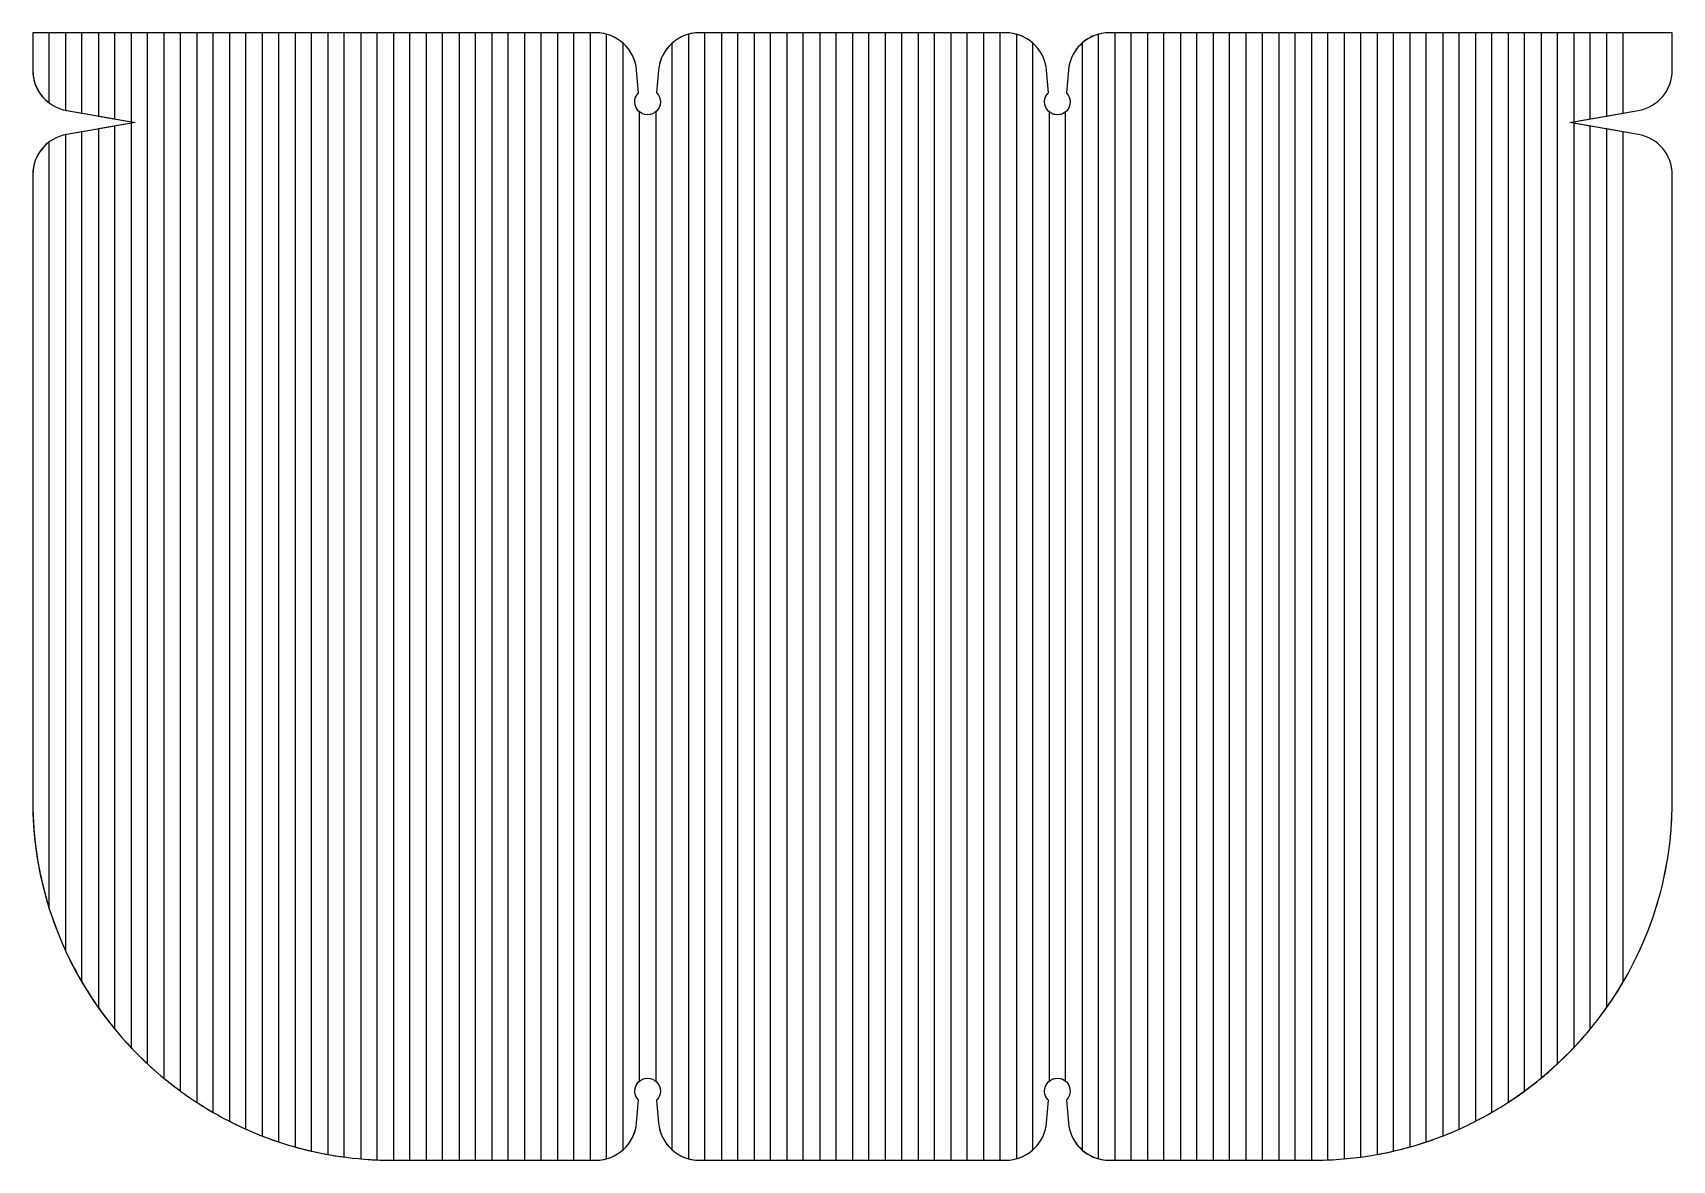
# Model space of a CAD drawing. Header units: millimetres. Extents: x -160 to 160, y -110 to 110.
import ezdxf

# ---------------------------------------------------------------- set-up
doc = ezdxf.new("R2010")
doc.units = ezdxf.units.MM
doc.header["$MEASUREMENT"] = 0
doc.layers.add('Layer 1', color=7, linetype='Continuous')

msp = doc.modelspace()

# ---------------------------------------------------------------- linework, layer by layer
at = {"layer": 'Layer 1', "color": 254}
for points, knots in [([(-160, 110), (-160, 110), (-156.8, 110), (-156.8, 110), (-156.8, 110), (-156.8, 110), (-156.8, 96.3053), (-156.8, 96.3053), (-156.8, 96.3053), (-158.7686, 97.7685), (-160, 100.103), (-160, 102.7216), (-160, 102.7216), (-160, 102.7216), (-160, 110), (-160, 110)], [0, 0, 0, 0, 0.2, 0.2, 0.2, 0.2, 0.4, 0.4, 0.4, 0.4, 0.6, 0.6, 0.6, 0.6, 1, 1, 1, 1]), ([(-160, 110), (-160, 110), (-150.4, 110), (-150.4, 110), (-150.4, 110), (-150.4, 110), (-150.4, 94.32), (-150.4, 94.32), (-150.4, 94.32), (-150.4, 94.32), (-153.3791, 94.8414), (-153.3791, 94.8414), (-153.3791, 94.8414), (-157.2406, 95.5172), (-160, 98.8014), (-160, 102.7216), (-160, 102.7216), (-160, 102.7216), (-160, 110), (-160, 110)], [0, 0, 0, 0, 0.16666667, 0.16666667, 0.16666667, 0.16666667, 0.33333333, 0.33333333, 0.33333333, 0.33333333, 0.5, 0.5, 0.5, 0.5, 0.66666667, 0.66666667, 0.66666667, 0.66666667, 1, 1, 1, 1]), ([(-153.6, 110), (-153.6, 110), (-144, 110), (-144, 110), (-144, 110), (-144, 110), (-144, 93.2), (-144, 93.2), (-144, 93.2), (-144, 93.2), (-153.3791, 94.8414), (-153.3791, 94.8414), (-153.3791, 94.8414), (-153.4532, 94.8544), (-153.5267, 94.8686), (-153.6, 94.8835), (-153.6, 94.8835), (-153.6, 94.8835), (-153.6, 110), (-153.6, 110)], [0, 0, 0, 0, 0.16666667, 0.16666667, 0.16666667, 0.16666667, 0.33333333, 0.33333333, 0.33333333, 0.33333333, 0.5, 0.5, 0.5, 0.5, 0.66666667, 0.66666667, 0.66666667, 0.66666667, 1, 1, 1, 1]), ([(-147.2, 110), (-147.2, 110), (-137.6, 110), (-137.6, 110), (-137.6, 110), (-137.6, 110), (-137.6, -91.203), (-137.6, -91.203), (-137.6, -91.203), (-141.1635, -87.8868), (-144.3843, -84.2073), (-147.2, -80.2229), (-147.2, -80.2229), (-147.2, -80.2229), (-147.2, 91.24), (-147.2, 91.24), (-147.2, 91.24), (-147.2, 91.24), (-140, 92.5), (-140, 92.5), (-140, 92.5), (-140, 92.5), (-147.2, 93.76), (-147.2, 93.76), (-147.2, 93.76), (-147.2, 93.76), (-147.2, 110), (-147.2, 110)], [0, 0, 0, 0, 0.125, 0.125, 0.125, 0.125, 0.25, 0.25, 0.25, 0.25, 0.375, 0.375, 0.375, 0.375, 0.5, 0.5, 0.5, 0.5, 0.625, 0.625, 0.625, 0.625, 0.75, 0.75, 0.75, 0.75, 1, 1, 1, 1]), ([(-140.8, 110), (-140.8, 110), (-131.2, 110), (-131.2, 110), (-131.2, 110), (-131.2, 110), (-131.2, -96.4944), (-131.2, -96.4944), (-131.2, -96.4944), (-134.6509, -93.9668), (-137.8651, -91.1337), (-140.8, -88.0327), (-140.8, -88.0327), (-140.8, -88.0327), (-140.8, 92.36), (-140.8, 92.36), (-140.8, 92.36), (-140.8, 92.36), (-140, 92.5), (-140, 92.5), (-140, 92.5), (-140, 92.5), (-140.8, 92.64), (-140.8, 92.64), (-140.8, 92.64), (-140.8, 92.64), (-140.8, 110), (-140.8, 110)], [0, 0, 0, 0, 0.125, 0.125, 0.125, 0.125, 0.25, 0.25, 0.25, 0.25, 0.375, 0.375, 0.375, 0.375, 0.5, 0.5, 0.5, 0.5, 0.625, 0.625, 0.625, 0.625, 0.75, 0.75, 0.75, 0.75, 1, 1, 1, 1]), ([(-134.4, 110), (-134.4, 110), (-124.8, 110), (-124.8, 110), (-124.8, 110), (-124.8, 110), (-124.8, -100.6743), (-124.8, -100.6743), (-124.8, -100.6743), (-128.1871, -98.7186), (-131.3973, -96.4872), (-134.4, -94.0119), (-134.4, -94.0119), (-134.4, -94.0119), (-134.4, 110), (-134.4, 110)], [0, 0, 0, 0, 0.2, 0.2, 0.2, 0.2, 0.4, 0.4, 0.4, 0.4, 0.6, 0.6, 0.6, 0.6, 1, 1, 1, 1]), ([(-128, 110), (-128, 110), (-118.4, 110), (-118.4, 110), (-118.4, 110), (-118.4, 110), (-118.4, -103.9403), (-118.4, -103.9403), (-118.4, -103.9403), (-121.7453, -102.4429), (-124.9533, -100.6899), (-128, -98.7069), (-128, -98.7069), (-128, -98.7069), (-128, 110), (-128, 110)], [0, 0, 0, 0, 0.2, 0.2, 0.2, 0.2, 0.4, 0.4, 0.4, 0.4, 0.6, 0.6, 0.6, 0.6, 1, 1, 1, 1]), ([(-121.6, 110), (-121.6, 110), (-112, 110), (-112, 110), (-112, 110), (-112, 110), (-112, -106.4332), (-112, -106.4332), (-112, -106.4332), (-115.3152, -105.3271), (-118.5225, -103.9801), (-121.6, -102.4105), (-121.6, -102.4105), (-121.6, -102.4105), (-121.6, 110), (-121.6, 110)], [0, 0, 0, 0, 0.2, 0.2, 0.2, 0.2, 0.4, 0.4, 0.4, 0.4, 0.6, 0.6, 0.6, 0.6, 1, 1, 1, 1]), ([(-115.2, 110), (-115.2, 110), (-105.6, 110), (-105.6, 110), (-105.6, 110), (-105.6, 110), (-105.6, -108.2341), (-105.6, -108.2341), (-105.6, -108.2341), (-108.8933, -107.4771), (-112.0988, -106.4841), (-115.2, -105.2776), (-115.2, -105.2776), (-115.2, -105.2776), (-115.2, 110), (-115.2, 110)], [0, 0, 0, 0, 0.2, 0.2, 0.2, 0.2, 0.4, 0.4, 0.4, 0.4, 0.6, 0.6, 0.6, 0.6, 1, 1, 1, 1]), ([(-150.4, 90.68), (-150.4, 90.68), (-150.4, -75.2626), (-150.4, -75.2626), (-150.4, -75.2626), (-156.4948, -64.8909), (-160, -52.8357), (-160, -40), (-160, -40), (-160, -40), (-160, 82.2785), (-160, 82.2785), (-160, 82.2785), (-160, 86.1988), (-157.2406, 89.4829), (-153.379, 90.1587), (-153.379, 90.1587), (-153.379, 90.1587), (-150.4, 90.68), (-150.4, 90.68)], [0, 0, 0, 0, 0.16666667, 0.16666667, 0.16666667, 0.16666667, 0.33333333, 0.33333333, 0.33333333, 0.33333333, 0.5, 0.5, 0.5, 0.5, 0.66666667, 0.66666667, 0.66666667, 0.66666667, 1, 1, 1, 1]), ([(-144, 91.8), (-144, 91.8), (-144, -84.4148), (-144, -84.4148), (-144, -84.4148), (-147.8204, -79.7828), (-151.0565, -74.6543), (-153.6, -69.1471), (-153.6, -69.1471), (-153.6, -69.1471), (-153.6, 90.1166), (-153.6, 90.1166), (-153.6, 90.1166), (-153.5267, 90.1315), (-153.4531, 90.1457), (-153.379, 90.1587), (-153.379, 90.1587), (-153.379, 90.1587), (-144, 91.8), (-144, 91.8)], [0, 0, 0, 0, 0.16666667, 0.16666667, 0.16666667, 0.16666667, 0.33333333, 0.33333333, 0.33333333, 0.33333333, 0.5, 0.5, 0.5, 0.5, 0.66666667, 0.66666667, 0.66666667, 0.66666667, 1, 1, 1, 1]), ([(-156.8, 88.6949), (-156.8, 88.6949), (-156.8, -60.8766), (-156.8, -60.8766), (-156.8, -60.8766), (-158.8776, -54.2764), (-160, -47.263), (-160, -40), (-160, -40), (-160, -40), (-160, 82.2785), (-160, 82.2785), (-160, 82.2785), (-160, 84.8972), (-158.7686, 87.2318), (-156.8, 88.6949)], [0, 0, 0, 0, 0.2, 0.2, 0.2, 0.2, 0.4, 0.4, 0.4, 0.4, 0.6, 0.6, 0.6, 0.6, 1, 1, 1, 1])]:
    msp.add_open_spline(points, degree=3, knots=knots, dxfattribs=at)
at = {"layer": 'Layer 1', "lineweight": 18}
msp.add_open_spline([(-160, 110), (-160, 110), (-159.957, 110), (-159.957, 110), (-159.957, 110), (-123.343, 110), (-86.729, 110), (-50.115, 110), (-50.115, 110), (-45.9595, 110), (-42.5179, 106.8531), (-42.1469, 102.7142), (-42.1469, 102.7142), (-42.1469, 102.7142), (-41.75, 98.2859), (-41.75, 98.2859), (-41.75, 98.2859), (-41.7841, 98.2522), (-41.8179, 98.217), (-41.85, 98.1813), (-41.85, 98.1813), (-42.2493, 97.7385), (-42.5, 97.1436), (-42.5, 96.5), (-42.5, 96.5), (-42.5, 95.1193), (-41.3807, 94), (-40, 94), (-40, 94), (-38.6193, 94), (-37.5, 95.1193), (-37.5, 96.5), (-37.5, 96.5), (-37.5, 97.1513), (-37.7422, 97.7368), (-38.15, 98.1814), (-38.15, 98.1814), (-38.1823, 98.2166), (-38.2115, 98.2473), (-38.2502, 98.2845), (-38.2502, 98.2845), (-38.2502, 98.2845), (-37.8531, 102.7143), (-37.8531, 102.7143), (-37.8531, 102.7143), (-37.4821, 106.8531), (-34.0405, 110), (-29.8851, 110), (-29.8851, 110), (-29.8851, 110), (29.885, 110), (29.885, 110), (29.885, 110), (34.0405, 110), (37.4821, 106.8531), (37.8531, 102.7142), (37.8531, 102.7142), (37.8531, 102.7142), (38.25, 98.2859), (38.25, 98.2859), (38.25, 98.2859), (38.25, 98.2859), (38.2354, 98.2706), (38.2354, 98.2706), (38.2354, 98.2706), (38.2069, 98.2422), (38.1792, 98.2133), (38.1521, 98.1835), (38.1521, 98.1835), (38.1521, 98.1835), (38.15, 98.1813), (38.15, 98.1813), (38.15, 98.1813), (38.15, 98.1813), (38.1434, 98.1739), (38.1434, 98.1739), (38.1434, 98.1739), (37.7785, 97.7695), (37.5439, 97.2452), (37.5057, 96.6671), (37.5057, 96.6671), (37.5057, 96.6671), (37.5037, 96.6357), (37.5037, 96.6357), (37.5037, 96.6357), (37.5037, 96.6357), (37.5025, 96.6107), (37.5025, 96.6107), (37.5025, 96.6107), (37.5025, 96.6107), (37.5009, 96.5661), (37.5009, 96.5661), (37.5009, 96.5661), (37.5009, 96.5661), (37.5007, 96.5612), (37.5007, 96.5612), (37.5007, 96.5612), (37.5007, 96.5612), (37.5007, 96.5602), (37.5007, 96.5602), (37.5007, 96.5602), (37.5007, 96.5602), (37.5007, 96.558), (37.5007, 96.558), (37.5007, 96.558), (37.5007, 96.558), (37.5, 96.5), (37.5, 96.5), (37.5, 96.5), (37.5, 95.1193), (38.6193, 94), (40, 94), (40, 94), (41.3807, 94), (42.5, 95.1193), (42.5, 96.5), (42.5, 96.5), (42.5, 96.5), (42.4993, 96.5602), (42.4993, 96.5602), (42.4993, 96.5602), (42.4993, 96.5602), (42.4993, 96.5609), (42.4993, 96.5609), (42.4993, 96.5609), (42.4993, 96.5609), (42.4993, 96.5612), (42.4993, 96.5612), (42.4993, 96.5612), (42.4993, 96.5612), (42.4992, 96.5626), (42.4992, 96.5626), (42.4992, 96.5626), (42.4992, 96.5626), (42.4972, 96.6213), (42.4972, 96.6213), (42.4972, 96.6213), (42.4972, 96.6213), (42.4971, 96.622), (42.4971, 96.622), (42.4971, 96.622), (42.4687, 97.2243), (42.2322, 97.7648), (41.85, 98.1814), (41.85, 98.1814), (41.85, 98.1814), (41.8485, 98.183), (41.8485, 98.183), (41.8485, 98.183), (41.8485, 98.183), (41.8469, 98.1847), (41.8469, 98.1847), (41.8469, 98.1847), (41.8469, 98.1847), (41.8468, 98.1848), (41.8468, 98.1848), (41.8468, 98.1848), (41.8154, 98.2192), (41.7831, 98.2526), (41.7499, 98.2852), (41.7499, 98.2852), (41.7499, 98.2852), (42.1469, 102.7142), (42.1469, 102.7142), (42.1469, 102.7142), (42.5179, 106.8531), (45.9595, 110), (50.115, 110), (50.115, 110), (50.115, 110), (160, 110), (160, 110), (160, 110), (160, 110), (160, 102.7216), (160, 102.7216), (160, 102.7216), (160, 98.8014), (157.2406, 95.5172), (153.3791, 94.8414), (153.3791, 94.8414), (153.3791, 94.8414), (140, 92.5), (140, 92.5), (140, 92.5), (140, 92.5), (153.379, 90.1587), (153.379, 90.1587), (153.379, 90.1587), (157.2406, 89.4829), (160, 86.1988), (160, 82.2785), (160, 82.2785), (160, 82.2785), (160, -40), (160, -40), (160, -40), (160, -77.2585), (130.497, -107.9613), (93.699, -109.9014), (93.699, -109.9014), (93.3005, -109.9224), (92.9002, -109.9358), (92.5, -109.9502), (92.5, -109.9502), (91.6698, -109.9801), (90.8371, -110), (90, -110), (90, -110), (90, -110), (50.115, -110), (50.115, -110), (50.115, -110), (45.9595, -110), (42.5179, -106.8531), (42.1469, -102.7142), (42.1469, -102.7142), (42.1469, -102.7142), (41.7499, -98.2852), (41.7499, -98.2852), (41.7499, -98.2852), (41.7831, -98.2526), (41.8154, -98.2192), (41.8468, -98.1848), (41.8468, -98.1848), (41.8468, -98.1848), (41.8469, -98.1847), (41.8469, -98.1847), (41.8469, -98.1847), (41.8469, -98.1847), (41.8485, -98.183), (41.8485, -98.183), (41.8485, -98.183), (41.8485, -98.183), (41.85, -98.1814), (41.85, -98.1814), (41.85, -98.1814), (42.2322, -97.7647), (42.4689, -97.2243), (42.4971, -96.622), (42.4971, -96.622), (42.4971, -96.622), (42.4972, -96.6213), (42.4972, -96.6213), (42.4972, -96.6213), (42.4972, -96.6213), (42.4992, -96.5626), (42.4992, -96.5626), (42.4992, -96.5626), (42.4992, -96.5626), (42.4993, -96.5612), (42.4993, -96.5612), (42.4993, -96.5612), (42.4993, -96.5612), (42.4993, -96.5609), (42.4993, -96.5609), (42.4993, -96.5609), (42.4993, -96.5609), (42.4993, -96.5602), (42.4993, -96.5602), (42.4993, -96.5602), (42.4993, -96.5602), (42.5, -96.5), (42.5, -96.5), (42.5, -96.5), (42.5, -95.1193), (41.3807, -94), (40, -94), (40, -94), (38.6193, -94), (37.5, -95.1193), (37.5, -96.5), (37.5, -96.5), (37.5, -96.5), (37.5007, -96.558), (37.5007, -96.558), (37.5007, -96.558), (37.5007, -96.558), (37.5007, -96.5602), (37.5007, -96.5602), (37.5007, -96.5602), (37.5007, -96.5602), (37.5007, -96.5612), (37.5007, -96.5612), (37.5007, -96.5612), (37.5007, -96.5612), (37.5009, -96.5661), (37.5009, -96.5661), (37.5009, -96.5661), (37.5009, -96.5661), (37.5025, -96.6107), (37.5025, -96.6107), (37.5025, -96.6107), (37.5025, -96.6107), (37.5037, -96.6357), (37.5037, -96.6357), (37.5037, -96.6357), (37.5037, -96.6357), (37.5057, -96.6671), (37.5057, -96.6671), (37.5057, -96.6671), (37.5439, -97.2452), (37.7785, -97.7694), (38.1434, -98.1739), (38.1434, -98.1739), (38.1434, -98.1739), (38.15, -98.1813), (38.15, -98.1813), (38.15, -98.1813), (38.15, -98.1813), (38.1521, -98.1835), (38.1521, -98.1835), (38.1521, -98.1835), (38.1792, -98.2132), (38.2069, -98.2423), (38.2354, -98.2706), (38.2354, -98.2706), (38.2354, -98.2706), (38.25, -98.2859), (38.25, -98.2859), (38.25, -98.2859), (38.25, -98.2859), (37.8531, -102.7142), (37.8531, -102.7142), (37.8531, -102.7142), (37.4821, -106.8531), (34.0405, -110), (29.885, -110), (29.885, -110), (29.885, -110), (-29.885, -110), (-29.885, -110), (-29.885, -110), (-34.0405, -110), (-37.4821, -106.8531), (-37.8531, -102.7142), (-37.8531, -102.7142), (-37.8531, -102.7142), (-38.2501, -98.2852), (-38.2501, -98.2852), (-38.2501, -98.2852), (-38.2169, -98.2526), (-38.1846, -98.2192), (-38.1532, -98.1848), (-38.1532, -98.1848), (-38.1532, -98.1848), (-38.1531, -98.1847), (-38.1531, -98.1847), (-38.1531, -98.1847), (-38.1531, -98.1847), (-38.1515, -98.183), (-38.1515, -98.183), (-38.1515, -98.183), (-38.1515, -98.183), (-38.15, -98.1814), (-38.15, -98.1814), (-38.15, -98.1814), (-37.7678, -97.7647), (-37.5311, -97.2243), (-37.5029, -96.622), (-37.5029, -96.622), (-37.5029, -96.622), (-37.5028, -96.6213), (-37.5028, -96.6213), (-37.5028, -96.6213), (-37.5028, -96.6213), (-37.5008, -96.5626), (-37.5008, -96.5626), (-37.5008, -96.5626), (-37.5008, -96.5626), (-37.5007, -96.5612), (-37.5007, -96.5612), (-37.5007, -96.5612), (-37.5007, -96.5612), (-37.5007, -96.5609), (-37.5007, -96.5609), (-37.5007, -96.5609), (-37.5007, -96.5609), (-37.5007, -96.5602), (-37.5007, -96.5602), (-37.5007, -96.5602), (-37.5007, -96.5602), (-37.5, -96.5), (-37.5, -96.5), (-37.5, -96.5), (-37.5, -95.1193), (-38.6193, -94), (-40, -94), (-40, -94), (-41.3807, -94), (-42.5, -95.1193), (-42.5, -96.5), (-42.5, -96.5), (-42.5, -96.5), (-42.4993, -96.558), (-42.4993, -96.558), (-42.4993, -96.558), (-42.4993, -96.558), (-42.4993, -96.5602), (-42.4993, -96.5602), (-42.4993, -96.5602), (-42.4993, -96.5602), (-42.4993, -96.5612), (-42.4993, -96.5612), (-42.4993, -96.5612), (-42.4993, -96.5612), (-42.4991, -96.5661), (-42.4991, -96.5661), (-42.4991, -96.5661), (-42.4991, -96.5661), (-42.4975, -96.6107), (-42.4975, -96.6107), (-42.4975, -96.6107), (-42.4975, -96.6107), (-42.4963, -96.6357), (-42.4963, -96.6357), (-42.4963, -96.6357), (-42.4963, -96.6357), (-42.4943, -96.6671), (-42.4943, -96.6671), (-42.4943, -96.6671), (-42.4561, -97.2452), (-42.2215, -97.7694), (-41.8566, -98.1739), (-41.8566, -98.1739), (-41.8566, -98.1739), (-41.85, -98.1813), (-41.85, -98.1813), (-41.85, -98.1813), (-41.85, -98.1813), (-41.8479, -98.1835), (-41.8479, -98.1835), (-41.8479, -98.1835), (-41.8208, -98.2132), (-41.7931, -98.2423), (-41.7646, -98.2706), (-41.7646, -98.2706), (-41.7646, -98.2706), (-41.75, -98.2859), (-41.75, -98.2859), (-41.75, -98.2859), (-41.75, -98.2859), (-42.1469, -102.7142), (-42.1469, -102.7142), (-42.1469, -102.7142), (-42.5179, -106.8531), (-45.9595, -110), (-50.115, -110), (-50.115, -110), (-50.115, -110), (-90, -110), (-90, -110), (-90, -110), (-128.4992, -110), (-160, -78.5), (-160, -40), (-160, -40), (-160, -40), (-160, 82.2785), (-160, 82.2785), (-160, 82.2785), (-160, 86.1988), (-157.2406, 89.4829), (-153.379, 90.1587), (-153.379, 90.1587), (-153.379, 90.1587), (-140, 92.5), (-140, 92.5), (-140, 92.5), (-140, 92.5), (-153.3791, 94.8414), (-153.3791, 94.8414), (-153.3791, 94.8414), (-157.2406, 95.5172), (-160, 98.8014), (-160, 102.7216), (-160, 102.7216), (-160, 102.7216), (-160, 110), (-160, 110)], degree=3, knots=[0, 0, 0, 0, 0.00826446, 0.00826446, 0.00826446, 0.00826446, 0.01652893, 0.01652893, 0.01652893, 0.01652893, 0.02479339, 0.02479339, 0.02479339, 0.02479339, 0.03305785, 0.03305785, 0.03305785, 0.03305785, 0.04132231, 0.04132231, 0.04132231, 0.04132231, 0.04958678, 0.04958678, 0.04958678, 0.04958678, 0.05785124, 0.05785124, 0.05785124, 0.05785124, 0.0661157, 0.0661157, 0.0661157, 0.0661157, 0.07438017, 0.07438017, 0.07438017, 0.07438017, 0.08264463, 0.08264463, 0.08264463, 0.08264463, 0.09090909, 0.09090909, 0.09090909, 0.09090909, 0.09917355, 0.09917355, 0.09917355, 0.09917355, 0.10743802, 0.10743802, 0.10743802, 0.10743802, 0.11570248, 0.11570248, 0.11570248, 0.11570248, 0.12396694, 0.12396694, 0.12396694, 0.12396694, 0.1322314, 0.1322314, 0.1322314, 0.1322314, 0.14049587, 0.14049587, 0.14049587, 0.14049587, 0.14876033, 0.14876033, 0.14876033, 0.14876033, 0.15702479, 0.15702479, 0.15702479, 0.15702479, 0.16528926, 0.16528926, 0.16528926, 0.16528926, 0.17355372, 0.17355372, 0.17355372, 0.17355372, 0.18181818, 0.18181818, 0.18181818, 0.18181818, 0.19008264, 0.19008264, 0.19008264, 0.19008264, 0.19834711, 0.19834711, 0.19834711, 0.19834711, 0.20661157, 0.20661157, 0.20661157, 0.20661157, 0.21487603, 0.21487603, 0.21487603, 0.21487603, 0.2231405, 0.2231405, 0.2231405, 0.2231405, 0.23140496, 0.23140496, 0.23140496, 0.23140496, 0.23966942, 0.23966942, 0.23966942, 0.23966942, 0.24793388, 0.24793388, 0.24793388, 0.24793388, 0.25619835, 0.25619835, 0.25619835, 0.25619835, 0.26446281, 0.26446281, 0.26446281, 0.26446281, 0.27272727, 0.27272727, 0.27272727, 0.27272727, 0.28099174, 0.28099174, 0.28099174, 0.28099174, 0.2892562, 0.2892562, 0.2892562, 0.2892562, 0.29752066, 0.29752066, 0.29752066, 0.29752066, 0.30578512, 0.30578512, 0.30578512, 0.30578512, 0.31404959, 0.31404959, 0.31404959, 0.31404959, 0.32231405, 0.32231405, 0.32231405, 0.32231405, 0.33057851, 0.33057851, 0.33057851, 0.33057851, 0.33884298, 0.33884298, 0.33884298, 0.33884298, 0.34710744, 0.34710744, 0.34710744, 0.34710744, 0.3553719, 0.3553719, 0.3553719, 0.3553719, 0.36363636, 0.36363636, 0.36363636, 0.36363636, 0.37190083, 0.37190083, 0.37190083, 0.37190083, 0.38016529, 0.38016529, 0.38016529, 0.38016529, 0.38842975, 0.38842975, 0.38842975, 0.38842975, 0.39669421, 0.39669421, 0.39669421, 0.39669421, 0.40495868, 0.40495868, 0.40495868, 0.40495868, 0.41322314, 0.41322314, 0.41322314, 0.41322314, 0.4214876, 0.4214876, 0.4214876, 0.4214876, 0.42975207, 0.42975207, 0.42975207, 0.42975207, 0.43801653, 0.43801653, 0.43801653, 0.43801653, 0.44628099, 0.44628099, 0.44628099, 0.44628099, 0.45454545, 0.45454545, 0.45454545, 0.45454545, 0.46280992, 0.46280992, 0.46280992, 0.46280992, 0.47107438, 0.47107438, 0.47107438, 0.47107438, 0.47933884, 0.47933884, 0.47933884, 0.47933884, 0.48760331, 0.48760331, 0.48760331, 0.48760331, 0.49586777, 0.49586777, 0.49586777, 0.49586777, 0.50413223, 0.50413223, 0.50413223, 0.50413223, 0.51239669, 0.51239669, 0.51239669, 0.51239669, 0.52066116, 0.52066116, 0.52066116, 0.52066116, 0.52892562, 0.52892562, 0.52892562, 0.52892562, 0.53719008, 0.53719008, 0.53719008, 0.53719008, 0.54545455, 0.54545455, 0.54545455, 0.54545455, 0.55371901, 0.55371901, 0.55371901, 0.55371901, 0.56198347, 0.56198347, 0.56198347, 0.56198347, 0.57024793, 0.57024793, 0.57024793, 0.57024793, 0.5785124, 0.5785124, 0.5785124, 0.5785124, 0.58677686, 0.58677686, 0.58677686, 0.58677686, 0.59504132, 0.59504132, 0.59504132, 0.59504132, 0.60330579, 0.60330579, 0.60330579, 0.60330579, 0.61157025, 0.61157025, 0.61157025, 0.61157025, 0.61983471, 0.61983471, 0.61983471, 0.61983471, 0.62809917, 0.62809917, 0.62809917, 0.62809917, 0.63636364, 0.63636364, 0.63636364, 0.63636364, 0.6446281, 0.6446281, 0.6446281, 0.6446281, 0.65289256, 0.65289256, 0.65289256, 0.65289256, 0.66115702, 0.66115702, 0.66115702, 0.66115702, 0.66942149, 0.66942149, 0.66942149, 0.66942149, 0.67768595, 0.67768595, 0.67768595, 0.67768595, 0.68595041, 0.68595041, 0.68595041, 0.68595041, 0.69421488, 0.69421488, 0.69421488, 0.69421488, 0.70247934, 0.70247934, 0.70247934, 0.70247934, 0.7107438, 0.7107438, 0.7107438, 0.7107438, 0.71900826, 0.71900826, 0.71900826, 0.71900826, 0.72727273, 0.72727273, 0.72727273, 0.72727273, 0.73553719, 0.73553719, 0.73553719, 0.73553719, 0.74380165, 0.74380165, 0.74380165, 0.74380165, 0.75206612, 0.75206612, 0.75206612, 0.75206612, 0.76033058, 0.76033058, 0.76033058, 0.76033058, 0.76859504, 0.76859504, 0.76859504, 0.76859504, 0.7768595, 0.7768595, 0.7768595, 0.7768595, 0.78512397, 0.78512397, 0.78512397, 0.78512397, 0.79338843, 0.79338843, 0.79338843, 0.79338843, 0.80165289, 0.80165289, 0.80165289, 0.80165289, 0.80991736, 0.80991736, 0.80991736, 0.80991736, 0.81818182, 0.81818182, 0.81818182, 0.81818182, 0.82644628, 0.82644628, 0.82644628, 0.82644628, 0.83471074, 0.83471074, 0.83471074, 0.83471074, 0.84297521, 0.84297521, 0.84297521, 0.84297521, 0.85123967, 0.85123967, 0.85123967, 0.85123967, 0.85950413, 0.85950413, 0.85950413, 0.85950413, 0.8677686, 0.8677686, 0.8677686, 0.8677686, 0.87603306, 0.87603306, 0.87603306, 0.87603306, 0.88429752, 0.88429752, 0.88429752, 0.88429752, 0.89256198, 0.89256198, 0.89256198, 0.89256198, 0.90082645, 0.90082645, 0.90082645, 0.90082645, 0.90909091, 0.90909091, 0.90909091, 0.90909091, 0.91735537, 0.91735537, 0.91735537, 0.91735537, 0.92561983, 0.92561983, 0.92561983, 0.92561983, 0.9338843, 0.9338843, 0.9338843, 0.9338843, 0.94214876, 0.94214876, 0.94214876, 0.94214876, 0.95041322, 0.95041322, 0.95041322, 0.95041322, 0.95867769, 0.95867769, 0.95867769, 0.95867769, 0.96694215, 0.96694215, 0.96694215, 0.96694215, 0.97520661, 0.97520661, 0.97520661, 0.97520661, 0.98347107, 0.98347107, 0.98347107, 0.98347107, 1, 1, 1, 1], dxfattribs=at)
at = {"layer": 'Layer 1', "color": 7}
for points, knots in [([(-108.8, 110), (-108.8, 110), (-99.2, 110), (-99.2, 110), (-99.2, 110), (-99.2, 110), (-99.2, -109.3903), (-99.2, -109.3903), (-99.2, -109.3903), (-102.4753, -108.9554), (-105.6807, -108.2919), (-108.8, -107.4162), (-108.8, -107.4162), (-108.8, -107.4162), (-108.8, 110), (-108.8, 110)], [0, 0, 0, 0, 0.2, 0.2, 0.2, 0.2, 0.4, 0.4, 0.4, 0.4, 0.6, 0.6, 0.6, 0.6, 1, 1, 1, 1]), ([(-102.4, 110), (-102.4, 110), (-92.8, 110), (-92.8, 110), (-92.8, 110), (-92.8, 110), (-92.8, -109.9387), (-92.8, -109.9387), (-92.8, -109.9387), (-96.0602, -109.8087), (-99.266, -109.4579), (-102.4, -108.8918), (-102.4, -108.8918), (-102.4, -108.8918), (-102.4, 110), (-102.4, 110)], [0, 0, 0, 0, 0.2, 0.2, 0.2, 0.2, 0.4, 0.4, 0.4, 0.4, 0.6, 0.6, 0.6, 0.6, 1, 1, 1, 1]), ([(-96, 110), (-96, 110), (-86.4, 110), (-86.4, 110), (-86.4, 110), (-86.4, 110), (-86.4, -110), (-86.4, -110), (-86.4, -110), (-86.4, -110), (-90, -110), (-90, -110), (-90, -110), (-92.0209, -110), (-94.0212, -109.9082), (-96, -109.7381), (-96, -109.7381), (-96, -109.7381), (-96, 110), (-96, 110)], [0, 0, 0, 0, 0.16666667, 0.16666667, 0.16666667, 0.16666667, 0.33333333, 0.33333333, 0.33333333, 0.33333333, 0.5, 0.5, 0.5, 0.5, 0.66666667, 0.66666667, 0.66666667, 0.66666667, 1, 1, 1, 1]), ([(-89.6, 110), (-89.6, 110), (-80, 110), (-80, 110), (-80, 110), (-80, 110), (-80, -110), (-80, -110), (-80, -110), (-80, -110), (-89.6, -110), (-89.6, -110), (-89.6, -110), (-89.6, -110), (-89.6, 110), (-89.6, 110)], [0, 0, 0, 0, 0.2, 0.2, 0.2, 0.2, 0.4, 0.4, 0.4, 0.4, 0.6, 0.6, 0.6, 0.6, 1, 1, 1, 1]), ([(-83.2, 110), (-83.2, 110), (-73.6, 110), (-73.6, 110), (-73.6, 110), (-73.6, 110), (-73.6, -110), (-73.6, -110), (-73.6, -110), (-73.6, -110), (-83.2, -110), (-83.2, -110), (-83.2, -110), (-83.2, -110), (-83.2, 110), (-83.2, 110)], [0, 0, 0, 0, 0.2, 0.2, 0.2, 0.2, 0.4, 0.4, 0.4, 0.4, 0.6, 0.6, 0.6, 0.6, 1, 1, 1, 1]), ([(-76.8, 110), (-76.8, 110), (-67.2, 110), (-67.2, 110), (-67.2, 110), (-67.2, 110), (-67.2, -110), (-67.2, -110), (-67.2, -110), (-67.2, -110), (-76.8, -110), (-76.8, -110), (-76.8, -110), (-76.8, -110), (-76.8, 110), (-76.8, 110)], [0, 0, 0, 0, 0.2, 0.2, 0.2, 0.2, 0.4, 0.4, 0.4, 0.4, 0.6, 0.6, 0.6, 0.6, 1, 1, 1, 1]), ([(-70.4, 110), (-70.4, 110), (-60.8, 110), (-60.8, 110), (-60.8, 110), (-60.8, 110), (-60.8, -110), (-60.8, -110), (-60.8, -110), (-60.8, -110), (-70.4, -110), (-70.4, -110), (-70.4, -110), (-70.4, -110), (-70.4, 110), (-70.4, 110)], [0, 0, 0, 0, 0.2, 0.2, 0.2, 0.2, 0.4, 0.4, 0.4, 0.4, 0.6, 0.6, 0.6, 0.6, 1, 1, 1, 1]), ([(-64, 110), (-64, 110), (-54.4, 110), (-54.4, 110), (-54.4, 110), (-54.4, 110), (-54.4, -110), (-54.4, -110), (-54.4, -110), (-54.4, -110), (-64, -110), (-64, -110), (-64, -110), (-64, -110), (-64, 110), (-64, 110)], [0, 0, 0, 0, 0.2, 0.2, 0.2, 0.2, 0.4, 0.4, 0.4, 0.4, 0.6, 0.6, 0.6, 0.6, 1, 1, 1, 1]), ([(-57.6, 110), (-57.6, 110), (-50.115, 110), (-50.115, 110), (-50.115, 110), (-49.3835, 110), (-48.6744, 109.9022), (-48, 109.7189), (-48, 109.7189), (-48, 109.7189), (-48, -109.7189), (-48, -109.7189), (-48, -109.7189), (-48.6744, -109.9022), (-49.3835, -110), (-50.115, -110), (-50.115, -110), (-50.115, -110), (-57.6, -110), (-57.6, -110), (-57.6, -110), (-57.6, -110), (-57.6, 110), (-57.6, 110)], [0, 0, 0, 0, 0.14285714, 0.14285714, 0.14285714, 0.14285714, 0.28571429, 0.28571429, 0.28571429, 0.28571429, 0.42857143, 0.42857143, 0.42857143, 0.42857143, 0.57142857, 0.57142857, 0.57142857, 0.57142857, 0.71428571, 0.71428571, 0.71428571, 0.71428571, 1, 1, 1, 1]), ([(-51.2, 110), (-51.2, 110), (-50.115, 110), (-50.115, 110), (-50.115, 110), (-45.9595, 110), (-42.5179, 106.8531), (-42.1469, 102.7142), (-42.1469, 102.7142), (-42.1469, 102.7142), (-41.75, 98.2859), (-41.75, 98.2859), (-41.75, 98.2859), (-41.7841, 98.2522), (-41.8179, 98.217), (-41.85, 98.1813), (-41.85, 98.1813), (-42.2493, 97.7385), (-42.5, 97.1436), (-42.5, 96.5), (-42.5, 96.5), (-42.5, 95.728), (-42.1499, 95.0378), (-41.6, 94.5792), (-41.6, 94.5792), (-41.6, 94.5792), (-41.6, -94.5792), (-41.6, -94.5792), (-41.6, -94.5792), (-42.1499, -95.0378), (-42.5, -95.728), (-42.5, -96.5), (-42.5, -96.5), (-42.5, -96.5), (-42.4993, -96.558), (-42.4993, -96.558), (-42.4993, -96.558), (-42.4993, -96.558), (-42.4993, -96.5602), (-42.4993, -96.5602), (-42.4993, -96.5602), (-42.4993, -96.5602), (-42.4993, -96.5612), (-42.4993, -96.5612), (-42.4993, -96.5612), (-42.4993, -96.5612), (-42.4991, -96.5661), (-42.4991, -96.5661), (-42.4991, -96.5661), (-42.4991, -96.5661), (-42.4975, -96.6107), (-42.4975, -96.6107), (-42.4975, -96.6107), (-42.4975, -96.6107), (-42.4963, -96.6357), (-42.4963, -96.6357), (-42.4963, -96.6357), (-42.4963, -96.6357), (-42.4943, -96.6671), (-42.4943, -96.6671), (-42.4943, -96.6671), (-42.4561, -97.2452), (-42.2215, -97.7694), (-41.8566, -98.1739), (-41.8566, -98.1739), (-41.8566, -98.1739), (-41.85, -98.1813), (-41.85, -98.1813), (-41.85, -98.1813), (-41.85, -98.1813), (-41.8479, -98.1835), (-41.8479, -98.1835), (-41.8479, -98.1835), (-41.8208, -98.2132), (-41.7931, -98.2423), (-41.7646, -98.2706), (-41.7646, -98.2706), (-41.7646, -98.2706), (-41.75, -98.2859), (-41.75, -98.2859), (-41.75, -98.2859), (-41.75, -98.2859), (-42.1469, -102.7142), (-42.1469, -102.7142), (-42.1469, -102.7142), (-42.5179, -106.8531), (-45.9595, -110), (-50.115, -110), (-50.115, -110), (-50.115, -110), (-51.2, -110), (-51.2, -110), (-51.2, -110), (-51.2, -110), (-51.2, 110), (-51.2, 110)], [0, 0, 0, 0, 0.04, 0.04, 0.04, 0.04, 0.08, 0.08, 0.08, 0.08, 0.12, 0.12, 0.12, 0.12, 0.16, 0.16, 0.16, 0.16, 0.2, 0.2, 0.2, 0.2, 0.24, 0.24, 0.24, 0.24, 0.28, 0.28, 0.28, 0.28, 0.32, 0.32, 0.32, 0.32, 0.36, 0.36, 0.36, 0.36, 0.4, 0.4, 0.4, 0.4, 0.44, 0.44, 0.44, 0.44, 0.48, 0.48, 0.48, 0.48, 0.52, 0.52, 0.52, 0.52, 0.56, 0.56, 0.56, 0.56, 0.6, 0.6, 0.6, 0.6, 0.64, 0.64, 0.64, 0.64, 0.68, 0.68, 0.68, 0.68, 0.72, 0.72, 0.72, 0.72, 0.76, 0.76, 0.76, 0.76, 0.8, 0.8, 0.8, 0.8, 0.84, 0.84, 0.84, 0.84, 0.88, 0.88, 0.88, 0.88, 0.92, 0.92, 0.92, 0.92, 1, 1, 1, 1]), ([(-29.8851, 110), (-29.8851, 110), (-28.8, 110), (-28.8, 110), (-28.8, 110), (-28.8, 110), (-28.8, -110), (-28.8, -110), (-28.8, -110), (-28.8, -110), (-29.885, -110), (-29.885, -110), (-29.885, -110), (-34.0405, -110), (-37.4821, -106.8531), (-37.8531, -102.7142), (-37.8531, -102.7142), (-37.8531, -102.7142), (-38.2501, -98.2852), (-38.2501, -98.2852), (-38.2501, -98.2852), (-38.2169, -98.2526), (-38.1846, -98.2192), (-38.1532, -98.1848), (-38.1532, -98.1848), (-38.1532, -98.1848), (-38.1531, -98.1847), (-38.1531, -98.1847), (-38.1531, -98.1847), (-38.1531, -98.1847), (-38.1515, -98.183), (-38.1515, -98.183), (-38.1515, -98.183), (-38.1515, -98.183), (-38.15, -98.1814), (-38.15, -98.1814), (-38.15, -98.1814), (-37.7678, -97.7647), (-37.5311, -97.2243), (-37.5029, -96.622), (-37.5029, -96.622), (-37.5029, -96.622), (-37.5028, -96.6213), (-37.5028, -96.6213), (-37.5028, -96.6213), (-37.5028, -96.6213), (-37.5008, -96.5626), (-37.5008, -96.5626), (-37.5008, -96.5626), (-37.5008, -96.5626), (-37.5007, -96.5612), (-37.5007, -96.5612), (-37.5007, -96.5612), (-37.5007, -96.5612), (-37.5007, -96.5609), (-37.5007, -96.5609), (-37.5007, -96.5609), (-37.5007, -96.5609), (-37.5007, -96.5602), (-37.5007, -96.5602), (-37.5007, -96.5602), (-37.5007, -96.5602), (-37.5, -96.5), (-37.5, -96.5), (-37.5, -96.5), (-37.5, -95.728), (-37.8501, -95.0378), (-38.4, -94.5792), (-38.4, -94.5792), (-38.4, -94.5792), (-38.4, 94.5792), (-38.4, 94.5792), (-38.4, 94.5792), (-37.8501, 95.0378), (-37.5, 95.728), (-37.5, 96.5), (-37.5, 96.5), (-37.5, 97.1513), (-37.7422, 97.7368), (-38.15, 98.1814), (-38.15, 98.1814), (-38.1823, 98.2166), (-38.2115, 98.2473), (-38.2502, 98.2845), (-38.2502, 98.2845), (-38.2502, 98.2845), (-37.8531, 102.7143), (-37.8531, 102.7143), (-37.8531, 102.7143), (-37.4821, 106.8531), (-34.0405, 110), (-29.8851, 110)], [0, 0, 0, 0, 0.04166667, 0.04166667, 0.04166667, 0.04166667, 0.08333333, 0.08333333, 0.08333333, 0.08333333, 0.125, 0.125, 0.125, 0.125, 0.16666667, 0.16666667, 0.16666667, 0.16666667, 0.20833333, 0.20833333, 0.20833333, 0.20833333, 0.25, 0.25, 0.25, 0.25, 0.29166667, 0.29166667, 0.29166667, 0.29166667, 0.33333333, 0.33333333, 0.33333333, 0.33333333, 0.375, 0.375, 0.375, 0.375, 0.41666667, 0.41666667, 0.41666667, 0.41666667, 0.45833333, 0.45833333, 0.45833333, 0.45833333, 0.5, 0.5, 0.5, 0.5, 0.54166667, 0.54166667, 0.54166667, 0.54166667, 0.58333333, 0.58333333, 0.58333333, 0.58333333, 0.625, 0.625, 0.625, 0.625, 0.66666667, 0.66666667, 0.66666667, 0.66666667, 0.70833333, 0.70833333, 0.70833333, 0.70833333, 0.75, 0.75, 0.75, 0.75, 0.79166667, 0.79166667, 0.79166667, 0.79166667, 0.83333333, 0.83333333, 0.83333333, 0.83333333, 0.875, 0.875, 0.875, 0.875, 0.91666667, 0.91666667, 0.91666667, 0.91666667, 1, 1, 1, 1]), ([(-29.8851, 110), (-29.8851, 110), (-22.4, 110), (-22.4, 110), (-22.4, 110), (-22.4, 110), (-22.4, -110), (-22.4, -110), (-22.4, -110), (-22.4, -110), (-29.885, -110), (-29.885, -110), (-29.885, -110), (-30.6165, -110), (-31.3256, -109.9022), (-32, -109.7189), (-32, -109.7189), (-32, -109.7189), (-32, 109.7189), (-32, 109.7189), (-32, 109.7189), (-31.3256, 109.9021), (-30.6165, 110), (-29.8851, 110)], [0, 0, 0, 0, 0.14285714, 0.14285714, 0.14285714, 0.14285714, 0.28571429, 0.28571429, 0.28571429, 0.28571429, 0.42857143, 0.42857143, 0.42857143, 0.42857143, 0.57142857, 0.57142857, 0.57142857, 0.57142857, 0.71428571, 0.71428571, 0.71428571, 0.71428571, 1, 1, 1, 1]), ([(-25.6, 110), (-25.6, 110), (-16, 110), (-16, 110), (-16, 110), (-16, 110), (-16, -110), (-16, -110), (-16, -110), (-16, -110), (-25.6, -110), (-25.6, -110), (-25.6, -110), (-25.6, -110), (-25.6, 110), (-25.6, 110)], [0, 0, 0, 0, 0.2, 0.2, 0.2, 0.2, 0.4, 0.4, 0.4, 0.4, 0.6, 0.6, 0.6, 0.6, 1, 1, 1, 1]), ([(-19.2, 110), (-19.2, 110), (-9.6, 110), (-9.6, 110), (-9.6, 110), (-9.6, 110), (-9.6, -110), (-9.6, -110), (-9.6, -110), (-9.6, -110), (-19.2, -110), (-19.2, -110), (-19.2, -110), (-19.2, -110), (-19.2, 110), (-19.2, 110)], [0, 0, 0, 0, 0.2, 0.2, 0.2, 0.2, 0.4, 0.4, 0.4, 0.4, 0.6, 0.6, 0.6, 0.6, 1, 1, 1, 1]), ([(-12.8, 110), (-12.8, 110), (-3.2, 110), (-3.2, 110), (-3.2, 110), (-3.2, 110), (-3.2, -110), (-3.2, -110), (-3.2, -110), (-3.2, -110), (-12.8, -110), (-12.8, -110), (-12.8, -110), (-12.8, -110), (-12.8, 110), (-12.8, 110)], [0, 0, 0, 0, 0.2, 0.2, 0.2, 0.2, 0.4, 0.4, 0.4, 0.4, 0.6, 0.6, 0.6, 0.6, 1, 1, 1, 1]), ([(-6.4, 110), (-6.4, 110), (3.2, 110), (3.2, 110), (3.2, 110), (3.2, 110), (3.2, -110), (3.2, -110), (3.2, -110), (3.2, -110), (-6.4, -110), (-6.4, -110), (-6.4, -110), (-6.4, -110), (-6.4, 110), (-6.4, 110)], [0, 0, 0, 0, 0.2, 0.2, 0.2, 0.2, 0.4, 0.4, 0.4, 0.4, 0.6, 0.6, 0.6, 0.6, 1, 1, 1, 1]), ([(0, 110), (0, 110), (9.6, 110), (9.6, 110), (9.6, 110), (9.6, 110), (9.6, -110), (9.6, -110), (9.6, -110), (9.6, -110), (0, -110), (0, -110), (0, -110), (0, -110), (0, 110), (0, 110)], [0, 0, 0, 0, 0.2, 0.2, 0.2, 0.2, 0.4, 0.4, 0.4, 0.4, 0.6, 0.6, 0.6, 0.6, 1, 1, 1, 1]), ([(6.4, 110), (6.4, 110), (16, 110), (16, 110), (16, 110), (16, 110), (16, -110), (16, -110), (16, -110), (16, -110), (6.4, -110), (6.4, -110), (6.4, -110), (6.4, -110), (6.4, 110), (6.4, 110)], [0, 0, 0, 0, 0.2, 0.2, 0.2, 0.2, 0.4, 0.4, 0.4, 0.4, 0.6, 0.6, 0.6, 0.6, 1, 1, 1, 1]), ([(12.8, 110), (12.8, 110), (22.4, 110), (22.4, 110), (22.4, 110), (22.4, 110), (22.4, -110), (22.4, -110), (22.4, -110), (22.4, -110), (12.8, -110), (12.8, -110), (12.8, -110), (12.8, -110), (12.8, 110), (12.8, 110)], [0, 0, 0, 0, 0.2, 0.2, 0.2, 0.2, 0.4, 0.4, 0.4, 0.4, 0.6, 0.6, 0.6, 0.6, 1, 1, 1, 1]), ([(19.2, 110), (19.2, 110), (28.8, 110), (28.8, 110), (28.8, 110), (28.8, 110), (28.8, -110), (28.8, -110), (28.8, -110), (28.8, -110), (19.2, -110), (19.2, -110), (19.2, -110), (19.2, -110), (19.2, 110), (19.2, 110)], [0, 0, 0, 0, 0.2, 0.2, 0.2, 0.2, 0.4, 0.4, 0.4, 0.4, 0.6, 0.6, 0.6, 0.6, 1, 1, 1, 1]), ([(25.6, 110), (25.6, 110), (29.885, 110), (29.885, 110), (29.885, 110), (31.9203, 110), (33.7841, 109.2448), (35.2, 107.9881), (35.2, 107.9881), (35.2, 107.9881), (35.2, -107.9881), (35.2, -107.9881), (35.2, -107.9881), (33.7841, -109.2448), (31.9203, -110), (29.885, -110), (29.885, -110), (29.885, -110), (25.6, -110), (25.6, -110), (25.6, -110), (25.6, -110), (25.6, 110), (25.6, 110)], [0, 0, 0, 0, 0.14285714, 0.14285714, 0.14285714, 0.14285714, 0.28571429, 0.28571429, 0.28571429, 0.28571429, 0.42857143, 0.42857143, 0.42857143, 0.42857143, 0.57142857, 0.57142857, 0.57142857, 0.57142857, 0.71428571, 0.71428571, 0.71428571, 0.71428571, 1, 1, 1, 1]), ([(41.6, 94.5792), (41.6, 94.5792), (41.6, -94.5792), (41.6, -94.5792), (41.6, -94.5792), (41.1664, -94.2176), (40.6087, -94), (40, -94), (40, -94), (38.6193, -94), (37.5, -95.1193), (37.5, -96.5), (37.5, -96.5), (37.5, -96.5), (37.5007, -96.558), (37.5007, -96.558), (37.5007, -96.558), (37.5007, -96.558), (37.5007, -96.5602), (37.5007, -96.5602), (37.5007, -96.5602), (37.5007, -96.5602), (37.5007, -96.5612), (37.5007, -96.5612), (37.5007, -96.5612), (37.5007, -96.5612), (37.5009, -96.5661), (37.5009, -96.5661), (37.5009, -96.5661), (37.5009, -96.5661), (37.5025, -96.6107), (37.5025, -96.6107), (37.5025, -96.6107), (37.5025, -96.6107), (37.5037, -96.6357), (37.5037, -96.6357), (37.5037, -96.6357), (37.5037, -96.6357), (37.5057, -96.6671), (37.5057, -96.6671), (37.5057, -96.6671), (37.5439, -97.2452), (37.7785, -97.7694), (38.1434, -98.1739), (38.1434, -98.1739), (38.1434, -98.1739), (38.15, -98.1813), (38.15, -98.1813), (38.15, -98.1813), (38.15, -98.1813), (38.1521, -98.1835), (38.1521, -98.1835), (38.1521, -98.1835), (38.1792, -98.2132), (38.2069, -98.2423), (38.2354, -98.2706), (38.2354, -98.2706), (38.2354, -98.2706), (38.25, -98.2859), (38.25, -98.2859), (38.25, -98.2859), (38.25, -98.2859), (37.8531, -102.7142), (37.8531, -102.7142), (37.8531, -102.7142), (37.5474, -106.1245), (35.1568, -108.8611), (32, -109.7189), (32, -109.7189), (32, -109.7189), (32, 109.7189), (32, 109.7189), (32, 109.7189), (35.1568, 108.8611), (37.5474, 106.1245), (37.8531, 102.7142), (37.8531, 102.7142), (37.8531, 102.7142), (38.25, 98.2859), (38.25, 98.2859), (38.25, 98.2859), (38.25, 98.2859), (38.2354, 98.2706), (38.2354, 98.2706), (38.2354, 98.2706), (38.2069, 98.2422), (38.1792, 98.2133), (38.1521, 98.1835), (38.1521, 98.1835), (38.1521, 98.1835), (38.15, 98.1813), (38.15, 98.1813), (38.15, 98.1813), (38.15, 98.1813), (38.1434, 98.1739), (38.1434, 98.1739), (38.1434, 98.1739), (37.7785, 97.7695), (37.5439, 97.2452), (37.5057, 96.6671), (37.5057, 96.6671), (37.5057, 96.6671), (37.5037, 96.6357), (37.5037, 96.6357), (37.5037, 96.6357), (37.5037, 96.6357), (37.5025, 96.6107), (37.5025, 96.6107), (37.5025, 96.6107), (37.5025, 96.6107), (37.5009, 96.5661), (37.5009, 96.5661), (37.5009, 96.5661), (37.5009, 96.5661), (37.5007, 96.5612), (37.5007, 96.5612), (37.5007, 96.5612), (37.5007, 96.5612), (37.5007, 96.5602), (37.5007, 96.5602), (37.5007, 96.5602), (37.5007, 96.5602), (37.5007, 96.558), (37.5007, 96.558), (37.5007, 96.558), (37.5007, 96.558), (37.5, 96.5), (37.5, 96.5), (37.5, 96.5), (37.5, 95.1193), (38.6193, 94), (40, 94), (40, 94), (40.6087, 94), (41.1664, 94.2176), (41.6, 94.5792)], [0, 0, 0, 0, 0.02857143, 0.02857143, 0.02857143, 0.02857143, 0.05714286, 0.05714286, 0.05714286, 0.05714286, 0.08571429, 0.08571429, 0.08571429, 0.08571429, 0.11428571, 0.11428571, 0.11428571, 0.11428571, 0.14285714, 0.14285714, 0.14285714, 0.14285714, 0.17142857, 0.17142857, 0.17142857, 0.17142857, 0.2, 0.2, 0.2, 0.2, 0.22857143, 0.22857143, 0.22857143, 0.22857143, 0.25714286, 0.25714286, 0.25714286, 0.25714286, 0.28571429, 0.28571429, 0.28571429, 0.28571429, 0.31428571, 0.31428571, 0.31428571, 0.31428571, 0.34285714, 0.34285714, 0.34285714, 0.34285714, 0.37142857, 0.37142857, 0.37142857, 0.37142857, 0.4, 0.4, 0.4, 0.4, 0.42857143, 0.42857143, 0.42857143, 0.42857143, 0.45714286, 0.45714286, 0.45714286, 0.45714286, 0.48571429, 0.48571429, 0.48571429, 0.48571429, 0.51428571, 0.51428571, 0.51428571, 0.51428571, 0.54285714, 0.54285714, 0.54285714, 0.54285714, 0.57142857, 0.57142857, 0.57142857, 0.57142857, 0.6, 0.6, 0.6, 0.6, 0.62857143, 0.62857143, 0.62857143, 0.62857143, 0.65714286, 0.65714286, 0.65714286, 0.65714286, 0.68571429, 0.68571429, 0.68571429, 0.68571429, 0.71428571, 0.71428571, 0.71428571, 0.71428571, 0.74285714, 0.74285714, 0.74285714, 0.74285714, 0.77142857, 0.77142857, 0.77142857, 0.77142857, 0.8, 0.8, 0.8, 0.8, 0.82857143, 0.82857143, 0.82857143, 0.82857143, 0.85714286, 0.85714286, 0.85714286, 0.85714286, 0.88571429, 0.88571429, 0.88571429, 0.88571429, 0.91428571, 0.91428571, 0.91428571, 0.91428571, 0.94285714, 0.94285714, 0.94285714, 0.94285714, 1, 1, 1, 1]), ([(48, 109.7189), (48, 109.7189), (48, -109.7189), (48, -109.7189), (48, -109.7189), (44.8432, -108.8611), (42.4526, -106.1245), (42.1469, -102.7142), (42.1469, -102.7142), (42.1469, -102.7142), (41.7499, -98.2852), (41.7499, -98.2852), (41.7499, -98.2852), (41.7831, -98.2526), (41.8154, -98.2192), (41.8468, -98.1848), (41.8468, -98.1848), (41.8468, -98.1848), (41.8469, -98.1847), (41.8469, -98.1847), (41.8469, -98.1847), (41.8469, -98.1847), (41.8485, -98.183), (41.8485, -98.183), (41.8485, -98.183), (41.8485, -98.183), (41.85, -98.1814), (41.85, -98.1814), (41.85, -98.1814), (42.2322, -97.7647), (42.4689, -97.2243), (42.4971, -96.622), (42.4971, -96.622), (42.4971, -96.622), (42.4972, -96.6213), (42.4972, -96.6213), (42.4972, -96.6213), (42.4972, -96.6213), (42.4992, -96.5626), (42.4992, -96.5626), (42.4992, -96.5626), (42.4992, -96.5626), (42.4993, -96.5612), (42.4993, -96.5612), (42.4993, -96.5612), (42.4993, -96.5612), (42.4993, -96.5609), (42.4993, -96.5609), (42.4993, -96.5609), (42.4993, -96.5609), (42.4993, -96.5602), (42.4993, -96.5602), (42.4993, -96.5602), (42.4993, -96.5602), (42.5, -96.5), (42.5, -96.5), (42.5, -96.5), (42.5, -95.1193), (41.3807, -94), (40, -94), (40, -94), (39.3913, -94), (38.8336, -94.2176), (38.4, -94.5792), (38.4, -94.5792), (38.4, -94.5792), (38.4, 94.5792), (38.4, 94.5792), (38.4, 94.5792), (38.8336, 94.2176), (39.3913, 94), (40, 94), (40, 94), (41.3807, 94), (42.5, 95.1193), (42.5, 96.5), (42.5, 96.5), (42.5, 96.5), (42.4993, 96.5602), (42.4993, 96.5602), (42.4993, 96.5602), (42.4993, 96.5602), (42.4993, 96.5609), (42.4993, 96.5609), (42.4993, 96.5609), (42.4993, 96.5609), (42.4993, 96.5612), (42.4993, 96.5612), (42.4993, 96.5612), (42.4993, 96.5612), (42.4992, 96.5626), (42.4992, 96.5626), (42.4992, 96.5626), (42.4992, 96.5626), (42.4972, 96.6213), (42.4972, 96.6213), (42.4972, 96.6213), (42.4972, 96.6213), (42.4971, 96.622), (42.4971, 96.622), (42.4971, 96.622), (42.4687, 97.2243), (42.2322, 97.7648), (41.85, 98.1814), (41.85, 98.1814), (41.85, 98.1814), (41.8485, 98.183), (41.8485, 98.183), (41.8485, 98.183), (41.8485, 98.183), (41.8469, 98.1847), (41.8469, 98.1847), (41.8469, 98.1847), (41.8469, 98.1847), (41.8468, 98.1848), (41.8468, 98.1848), (41.8468, 98.1848), (41.8154, 98.2192), (41.7831, 98.2526), (41.7499, 98.2852), (41.7499, 98.2852), (41.7499, 98.2852), (42.1469, 102.7142), (42.1469, 102.7142), (42.1469, 102.7142), (42.4526, 106.1245), (44.8432, 108.8611), (48, 109.7189)], [0, 0, 0, 0, 0.03030303, 0.03030303, 0.03030303, 0.03030303, 0.06060606, 0.06060606, 0.06060606, 0.06060606, 0.09090909, 0.09090909, 0.09090909, 0.09090909, 0.12121212, 0.12121212, 0.12121212, 0.12121212, 0.15151515, 0.15151515, 0.15151515, 0.15151515, 0.18181818, 0.18181818, 0.18181818, 0.18181818, 0.21212121, 0.21212121, 0.21212121, 0.21212121, 0.24242424, 0.24242424, 0.24242424, 0.24242424, 0.27272727, 0.27272727, 0.27272727, 0.27272727, 0.3030303, 0.3030303, 0.3030303, 0.3030303, 0.33333333, 0.33333333, 0.33333333, 0.33333333, 0.36363636, 0.36363636, 0.36363636, 0.36363636, 0.39393939, 0.39393939, 0.39393939, 0.39393939, 0.42424242, 0.42424242, 0.42424242, 0.42424242, 0.45454545, 0.45454545, 0.45454545, 0.45454545, 0.48484848, 0.48484848, 0.48484848, 0.48484848, 0.51515152, 0.51515152, 0.51515152, 0.51515152, 0.54545455, 0.54545455, 0.54545455, 0.54545455, 0.57575758, 0.57575758, 0.57575758, 0.57575758, 0.60606061, 0.60606061, 0.60606061, 0.60606061, 0.63636364, 0.63636364, 0.63636364, 0.63636364, 0.66666667, 0.66666667, 0.66666667, 0.66666667, 0.6969697, 0.6969697, 0.6969697, 0.6969697, 0.72727273, 0.72727273, 0.72727273, 0.72727273, 0.75757576, 0.75757576, 0.75757576, 0.75757576, 0.78787879, 0.78787879, 0.78787879, 0.78787879, 0.81818182, 0.81818182, 0.81818182, 0.81818182, 0.84848485, 0.84848485, 0.84848485, 0.84848485, 0.87878788, 0.87878788, 0.87878788, 0.87878788, 0.90909091, 0.90909091, 0.90909091, 0.90909091, 0.93939394, 0.93939394, 0.93939394, 0.93939394, 1, 1, 1, 1]), ([(50.115, 110), (50.115, 110), (54.4, 110), (54.4, 110), (54.4, 110), (54.4, 110), (54.4, -110), (54.4, -110), (54.4, -110), (54.4, -110), (50.115, -110), (50.115, -110), (50.115, -110), (48.0797, -110), (46.2159, -109.2448), (44.8, -107.9881), (44.8, -107.9881), (44.8, -107.9881), (44.8, 107.9881), (44.8, 107.9881), (44.8, 107.9881), (46.2159, 109.2448), (48.0797, 110), (50.115, 110)], [0, 0, 0, 0, 0.14285714, 0.14285714, 0.14285714, 0.14285714, 0.28571429, 0.28571429, 0.28571429, 0.28571429, 0.42857143, 0.42857143, 0.42857143, 0.42857143, 0.57142857, 0.57142857, 0.57142857, 0.57142857, 0.71428571, 0.71428571, 0.71428571, 0.71428571, 1, 1, 1, 1]), ([(51.2, 110), (51.2, 110), (60.8, 110), (60.8, 110), (60.8, 110), (60.8, 110), (60.8, -110), (60.8, -110), (60.8, -110), (60.8, -110), (51.2, -110), (51.2, -110), (51.2, -110), (51.2, -110), (51.2, 110), (51.2, 110)], [0, 0, 0, 0, 0.2, 0.2, 0.2, 0.2, 0.4, 0.4, 0.4, 0.4, 0.6, 0.6, 0.6, 0.6, 1, 1, 1, 1]), ([(57.6, 110), (57.6, 110), (67.2, 110), (67.2, 110), (67.2, 110), (67.2, 110), (67.2, -110), (67.2, -110), (67.2, -110), (67.2, -110), (57.6, -110), (57.6, -110), (57.6, -110), (57.6, -110), (57.6, 110), (57.6, 110)], [0, 0, 0, 0, 0.2, 0.2, 0.2, 0.2, 0.4, 0.4, 0.4, 0.4, 0.6, 0.6, 0.6, 0.6, 1, 1, 1, 1]), ([(64, 110), (64, 110), (73.6, 110), (73.6, 110), (73.6, 110), (73.6, 110), (73.6, -110), (73.6, -110), (73.6, -110), (73.6, -110), (64, -110), (64, -110), (64, -110), (64, -110), (64, 110), (64, 110)], [0, 0, 0, 0, 0.2, 0.2, 0.2, 0.2, 0.4, 0.4, 0.4, 0.4, 0.6, 0.6, 0.6, 0.6, 1, 1, 1, 1]), ([(70.4, 110), (70.4, 110), (80, 110), (80, 110), (80, 110), (80, 110), (80, -110), (80, -110), (80, -110), (80, -110), (70.4, -110), (70.4, -110), (70.4, -110), (70.4, -110), (70.4, 110), (70.4, 110)], [0, 0, 0, 0, 0.2, 0.2, 0.2, 0.2, 0.4, 0.4, 0.4, 0.4, 0.6, 0.6, 0.6, 0.6, 1, 1, 1, 1]), ([(76.8, 110), (76.8, 110), (86.4, 110), (86.4, 110), (86.4, 110), (86.4, 110), (86.4, -110), (86.4, -110), (86.4, -110), (86.4, -110), (76.8, -110), (76.8, -110), (76.8, -110), (76.8, -110), (76.8, 110), (76.8, 110)], [0, 0, 0, 0, 0.2, 0.2, 0.2, 0.2, 0.4, 0.4, 0.4, 0.4, 0.6, 0.6, 0.6, 0.6, 1, 1, 1, 1]), ([(83.2, 110), (83.2, 110), (92.8, 110), (92.8, 110), (92.8, 110), (92.8, 110), (92.8, -109.9395), (92.8, -109.9395), (92.8, -109.9395), (92.8, -109.9395), (92.5, -109.9502), (92.5, -109.9502), (92.5, -109.9502), (91.6828, -109.9796), (90.8631, -109.9994), (90.0392, -110), (90.0392, -110), (90.0392, -110), (83.2, -110), (83.2, -110), (83.2, -110), (83.2, -110), (83.2, 110), (83.2, 110)], [0, 0, 0, 0, 0.14285714, 0.14285714, 0.14285714, 0.14285714, 0.28571429, 0.28571429, 0.28571429, 0.28571429, 0.42857143, 0.42857143, 0.42857143, 0.42857143, 0.57142857, 0.57142857, 0.57142857, 0.57142857, 0.71428571, 0.71428571, 0.71428571, 0.71428571, 1, 1, 1, 1]), ([(89.6, 110), (89.6, 110), (99.2, 110), (99.2, 110), (99.2, 110), (99.2, 110), (99.2, -109.3887), (99.2, -109.3887), (99.2, -109.3887), (97.3864, -109.6295), (95.5525, -109.8037), (93.699, -109.9014), (93.699, -109.9014), (93.3005, -109.9224), (92.9002, -109.9358), (92.5, -109.9502), (92.5, -109.9502), (91.6828, -109.9796), (90.8631, -109.9994), (90.0392, -110), (90.0392, -110), (90.0392, -110), (89.6, -110), (89.6, -110), (89.6, -110), (89.6, -110), (89.6, 110), (89.6, 110)], [0, 0, 0, 0, 0.125, 0.125, 0.125, 0.125, 0.25, 0.25, 0.25, 0.25, 0.375, 0.375, 0.375, 0.375, 0.5, 0.5, 0.5, 0.5, 0.625, 0.625, 0.625, 0.625, 0.75, 0.75, 0.75, 0.75, 1, 1, 1, 1]), ([(96, 110), (96, 110), (105.6, 110), (105.6, 110), (105.6, 110), (105.6, 110), (105.6, -108.2333), (105.6, -108.2333), (105.6, -108.2333), (102.4731, -108.952), (99.2672, -109.4561), (96, -109.7372), (96, -109.7372), (96, -109.7372), (96, 110), (96, 110)], [0, 0, 0, 0, 0.2, 0.2, 0.2, 0.2, 0.4, 0.4, 0.4, 0.4, 0.6, 0.6, 0.6, 0.6, 1, 1, 1, 1]), ([(102.4, 110), (102.4, 110), (112, 110), (112, 110), (112, 110), (112, 110), (112, -106.435), (112, -106.435), (112, -106.435), (108.8895, -107.4727), (105.6833, -108.2953), (102.4, -108.8887), (102.4, -108.8887), (102.4, -108.8887), (102.4, 110), (102.4, 110)], [0, 0, 0, 0, 0.2, 0.2, 0.2, 0.2, 0.4, 0.4, 0.4, 0.4, 0.6, 0.6, 0.6, 0.6, 1, 1, 1, 1]), ([(108.8, 110), (108.8, 110), (118.4, 110), (118.4, 110), (118.4, 110), (118.4, 110), (118.4, -103.9394), (118.4, -103.9394), (118.4, -103.9394), (115.3097, -105.3227), (112.1036, -106.4894), (108.8, -107.4174), (108.8, -107.4174), (108.8, -107.4174), (108.8, 110), (108.8, 110)], [0, 0, 0, 0, 0.2, 0.2, 0.2, 0.2, 0.4, 0.4, 0.4, 0.4, 0.6, 0.6, 0.6, 0.6, 1, 1, 1, 1]), ([(115.2, 110), (115.2, 110), (124.8, 110), (124.8, 110), (124.8, 110), (124.8, 110), (124.8, -100.6682), (124.8, -100.6682), (124.8, -100.6682), (121.7363, -102.4372), (118.5293, -103.9826), (115.2, -105.2785), (115.2, -105.2785), (115.2, -105.2785), (115.2, 110), (115.2, 110)], [0, 0, 0, 0, 0.2, 0.2, 0.2, 0.2, 0.4, 0.4, 0.4, 0.4, 0.6, 0.6, 0.6, 0.6, 1, 1, 1, 1]), ([(121.6, 110), (121.6, 110), (131.2, 110), (131.2, 110), (131.2, 110), (131.2, 110), (131.2, -96.4949), (131.2, -96.4949), (131.2, -96.4949), (128.1734, -98.7116), (124.9639, -100.6905), (121.6, -102.4069), (121.6, -102.4069), (121.6, -102.4069), (121.6, 110), (121.6, 110)], [0, 0, 0, 0, 0.2, 0.2, 0.2, 0.2, 0.4, 0.4, 0.4, 0.4, 0.6, 0.6, 0.6, 0.6, 1, 1, 1, 1]), ([(128, 110), (128, 110), (137.6, 110), (137.6, 110), (137.6, 110), (137.6, 110), (137.6, -91.2029), (137.6, -91.2029), (137.6, -91.2029), (134.6266, -93.9699), (131.4159, -96.4841), (128, -98.7079), (128, -98.7079), (128, -98.7079), (128, 110), (128, 110)], [0, 0, 0, 0, 0.2, 0.2, 0.2, 0.2, 0.4, 0.4, 0.4, 0.4, 0.6, 0.6, 0.6, 0.6, 1, 1, 1, 1]), ([(134.4, 110), (134.4, 110), (144, 110), (144, 110), (144, 110), (144, 110), (144, 93.2), (144, 93.2), (144, 93.2), (144, 93.2), (140, 92.5), (140, 92.5), (140, 92.5), (140, 92.5), (144, 91.8), (144, 91.8), (144, 91.8), (144, 91.8), (144, -84.4123), (144, -84.4123), (144, -84.4123), (141.1153, -87.9098), (137.8982, -91.1235), (134.4, -94.0075), (134.4, -94.0075), (134.4, -94.0075), (134.4, 110), (134.4, 110)], [0, 0, 0, 0, 0.125, 0.125, 0.125, 0.125, 0.25, 0.25, 0.25, 0.25, 0.375, 0.375, 0.375, 0.375, 0.5, 0.5, 0.5, 0.5, 0.625, 0.625, 0.625, 0.625, 0.75, 0.75, 0.75, 0.75, 1, 1, 1, 1]), ([(140.8, 110), (140.8, 110), (150.4, 110), (150.4, 110), (150.4, 110), (150.4, 110), (150.4, 94.32), (150.4, 94.32), (150.4, 94.32), (150.4, 94.32), (140.8, 92.64), (140.8, 92.64), (140.8, 92.64), (140.8, 92.64), (140.8, 110), (140.8, 110)], [0, 0, 0, 0, 0.2, 0.2, 0.2, 0.2, 0.4, 0.4, 0.4, 0.4, 0.6, 0.6, 0.6, 0.6, 1, 1, 1, 1]), ([(147.2, 110), (147.2, 110), (160, 110), (160, 110), (160, 110), (160, 110), (160, 102.7216), (160, 102.7216), (160, 102.7216), (160, 98.8014), (157.2406, 95.5172), (153.3791, 94.8414), (153.3791, 94.8414), (153.3791, 94.8414), (147.2, 93.76), (147.2, 93.76), (147.2, 93.76), (147.2, 93.76), (147.2, 110), (147.2, 110)], [0, 0, 0, 0, 0.16666667, 0.16666667, 0.16666667, 0.16666667, 0.33333333, 0.33333333, 0.33333333, 0.33333333, 0.5, 0.5, 0.5, 0.5, 0.66666667, 0.66666667, 0.66666667, 0.66666667, 1, 1, 1, 1]), ([(-35.2, 107.9881), (-35.2, 107.9881), (-35.2, -107.9881), (-35.2, -107.9881), (-35.2, -107.9881), (-36.6749, -106.6791), (-37.6638, -104.8259), (-37.8531, -102.7142), (-37.8531, -102.7142), (-37.8531, -102.7142), (-38.2501, -98.2852), (-38.2501, -98.2852), (-38.2501, -98.2852), (-38.2169, -98.2526), (-38.1846, -98.2192), (-38.1532, -98.1848), (-38.1532, -98.1848), (-38.1532, -98.1848), (-38.1531, -98.1847), (-38.1531, -98.1847), (-38.1531, -98.1847), (-38.1531, -98.1847), (-38.1515, -98.183), (-38.1515, -98.183), (-38.1515, -98.183), (-38.1515, -98.183), (-38.15, -98.1814), (-38.15, -98.1814), (-38.15, -98.1814), (-37.7678, -97.7647), (-37.5311, -97.2243), (-37.5029, -96.622), (-37.5029, -96.622), (-37.5029, -96.622), (-37.5028, -96.6213), (-37.5028, -96.6213), (-37.5028, -96.6213), (-37.5028, -96.6213), (-37.5008, -96.5626), (-37.5008, -96.5626), (-37.5008, -96.5626), (-37.5008, -96.5626), (-37.5007, -96.5612), (-37.5007, -96.5612), (-37.5007, -96.5612), (-37.5007, -96.5612), (-37.5007, -96.5609), (-37.5007, -96.5609), (-37.5007, -96.5609), (-37.5007, -96.5609), (-37.5007, -96.5602), (-37.5007, -96.5602), (-37.5007, -96.5602), (-37.5007, -96.5602), (-37.5, -96.5), (-37.5, -96.5), (-37.5, -96.5), (-37.5, -95.1193), (-38.6193, -94), (-40, -94), (-40, -94), (-41.3807, -94), (-42.5, -95.1193), (-42.5, -96.5), (-42.5, -96.5), (-42.5, -96.5), (-42.4993, -96.558), (-42.4993, -96.558), (-42.4993, -96.558), (-42.4993, -96.558), (-42.4993, -96.5602), (-42.4993, -96.5602), (-42.4993, -96.5602), (-42.4993, -96.5602), (-42.4993, -96.5612), (-42.4993, -96.5612), (-42.4993, -96.5612), (-42.4993, -96.5612), (-42.4991, -96.5661), (-42.4991, -96.5661), (-42.4991, -96.5661), (-42.4991, -96.5661), (-42.4975, -96.6107), (-42.4975, -96.6107), (-42.4975, -96.6107), (-42.4975, -96.6107), (-42.4963, -96.6357), (-42.4963, -96.6357), (-42.4963, -96.6357), (-42.4963, -96.6357), (-42.4943, -96.6671), (-42.4943, -96.6671), (-42.4943, -96.6671), (-42.4561, -97.2452), (-42.2215, -97.7694), (-41.8566, -98.1739), (-41.8566, -98.1739), (-41.8566, -98.1739), (-41.85, -98.1813), (-41.85, -98.1813), (-41.85, -98.1813), (-41.85, -98.1813), (-41.8479, -98.1835), (-41.8479, -98.1835), (-41.8479, -98.1835), (-41.8208, -98.2132), (-41.7931, -98.2423), (-41.7646, -98.2706), (-41.7646, -98.2706), (-41.7646, -98.2706), (-41.75, -98.2859), (-41.75, -98.2859), (-41.75, -98.2859), (-41.75, -98.2859), (-42.1469, -102.7142), (-42.1469, -102.7142), (-42.1469, -102.7142), (-42.3362, -104.8259), (-43.3251, -106.6791), (-44.8, -107.9881), (-44.8, -107.9881), (-44.8, -107.9881), (-44.8, 107.9881), (-44.8, 107.9881), (-44.8, 107.9881), (-43.3251, 106.6791), (-42.3362, 104.8259), (-42.1469, 102.7142), (-42.1469, 102.7142), (-42.1469, 102.7142), (-41.75, 98.2859), (-41.75, 98.2859), (-41.75, 98.2859), (-41.7841, 98.2522), (-41.8179, 98.217), (-41.85, 98.1813), (-41.85, 98.1813), (-42.2493, 97.7385), (-42.5, 97.1436), (-42.5, 96.5), (-42.5, 96.5), (-42.5, 95.1193), (-41.3807, 94), (-40, 94), (-40, 94), (-38.6193, 94), (-37.5, 95.1193), (-37.5, 96.5), (-37.5, 96.5), (-37.5, 97.1513), (-37.7422, 97.7368), (-38.15, 98.1814), (-38.15, 98.1814), (-38.1823, 98.2166), (-38.2115, 98.2473), (-38.2502, 98.2845), (-38.2502, 98.2845), (-38.2502, 98.2845), (-37.8531, 102.7143), (-37.8531, 102.7143), (-37.8531, 102.7143), (-37.6638, 104.826), (-36.6749, 106.679), (-35.2, 107.9881)], [0, 0, 0, 0, 0.02380952, 0.02380952, 0.02380952, 0.02380952, 0.04761905, 0.04761905, 0.04761905, 0.04761905, 0.07142857, 0.07142857, 0.07142857, 0.07142857, 0.0952381, 0.0952381, 0.0952381, 0.0952381, 0.11904762, 0.11904762, 0.11904762, 0.11904762, 0.14285714, 0.14285714, 0.14285714, 0.14285714, 0.16666667, 0.16666667, 0.16666667, 0.16666667, 0.19047619, 0.19047619, 0.19047619, 0.19047619, 0.21428571, 0.21428571, 0.21428571, 0.21428571, 0.23809524, 0.23809524, 0.23809524, 0.23809524, 0.26190476, 0.26190476, 0.26190476, 0.26190476, 0.28571429, 0.28571429, 0.28571429, 0.28571429, 0.30952381, 0.30952381, 0.30952381, 0.30952381, 0.33333333, 0.33333333, 0.33333333, 0.33333333, 0.35714286, 0.35714286, 0.35714286, 0.35714286, 0.38095238, 0.38095238, 0.38095238, 0.38095238, 0.4047619, 0.4047619, 0.4047619, 0.4047619, 0.42857143, 0.42857143, 0.42857143, 0.42857143, 0.45238095, 0.45238095, 0.45238095, 0.45238095, 0.47619048, 0.47619048, 0.47619048, 0.47619048, 0.5, 0.5, 0.5, 0.5, 0.52380952, 0.52380952, 0.52380952, 0.52380952, 0.54761905, 0.54761905, 0.54761905, 0.54761905, 0.57142857, 0.57142857, 0.57142857, 0.57142857, 0.5952381, 0.5952381, 0.5952381, 0.5952381, 0.61904762, 0.61904762, 0.61904762, 0.61904762, 0.64285714, 0.64285714, 0.64285714, 0.64285714, 0.66666667, 0.66666667, 0.66666667, 0.66666667, 0.69047619, 0.69047619, 0.69047619, 0.69047619, 0.71428571, 0.71428571, 0.71428571, 0.71428571, 0.73809524, 0.73809524, 0.73809524, 0.73809524, 0.76190476, 0.76190476, 0.76190476, 0.76190476, 0.78571429, 0.78571429, 0.78571429, 0.78571429, 0.80952381, 0.80952381, 0.80952381, 0.80952381, 0.83333333, 0.83333333, 0.83333333, 0.83333333, 0.85714286, 0.85714286, 0.85714286, 0.85714286, 0.88095238, 0.88095238, 0.88095238, 0.88095238, 0.9047619, 0.9047619, 0.9047619, 0.9047619, 0.92857143, 0.92857143, 0.92857143, 0.92857143, 0.95238095, 0.95238095, 0.95238095, 0.95238095, 1, 1, 1, 1]), ([(150.4, 90.68), (150.4, 90.68), (150.4, -75.2692), (150.4, -75.2692), (150.4, -75.2692), (147.6872, -79.8847), (144.4599, -84.165), (140.8, -88.0326), (140.8, -88.0326), (140.8, -88.0326), (140.8, 92.36), (140.8, 92.36), (140.8, 92.36), (140.8, 92.36), (150.4, 90.68), (150.4, 90.68)], [0, 0, 0, 0, 0.2, 0.2, 0.2, 0.2, 0.4, 0.4, 0.4, 0.4, 0.6, 0.6, 0.6, 0.6, 1, 1, 1, 1]), ([(160, 82.2785), (160, 82.2785), (160, -40), (160, -40), (160, -40), (160, -54.9383), (155.254, -68.8203), (147.2, -80.2197), (147.2, -80.2197), (147.2, -80.2197), (147.2, 91.24), (147.2, 91.24), (147.2, 91.24), (147.2, 91.24), (153.379, 90.1587), (153.379, 90.1587), (153.379, 90.1587), (157.2406, 89.4829), (160, 86.1988), (160, 82.2785)], [0, 0, 0, 0, 0.16666667, 0.16666667, 0.16666667, 0.16666667, 0.33333333, 0.33333333, 0.33333333, 0.33333333, 0.5, 0.5, 0.5, 0.5, 0.66666667, 0.66666667, 0.66666667, 0.66666667, 1, 1, 1, 1])]:
    msp.add_open_spline(points, degree=3, knots=knots, dxfattribs=at)

doc.saveas('drawing.dxf')
